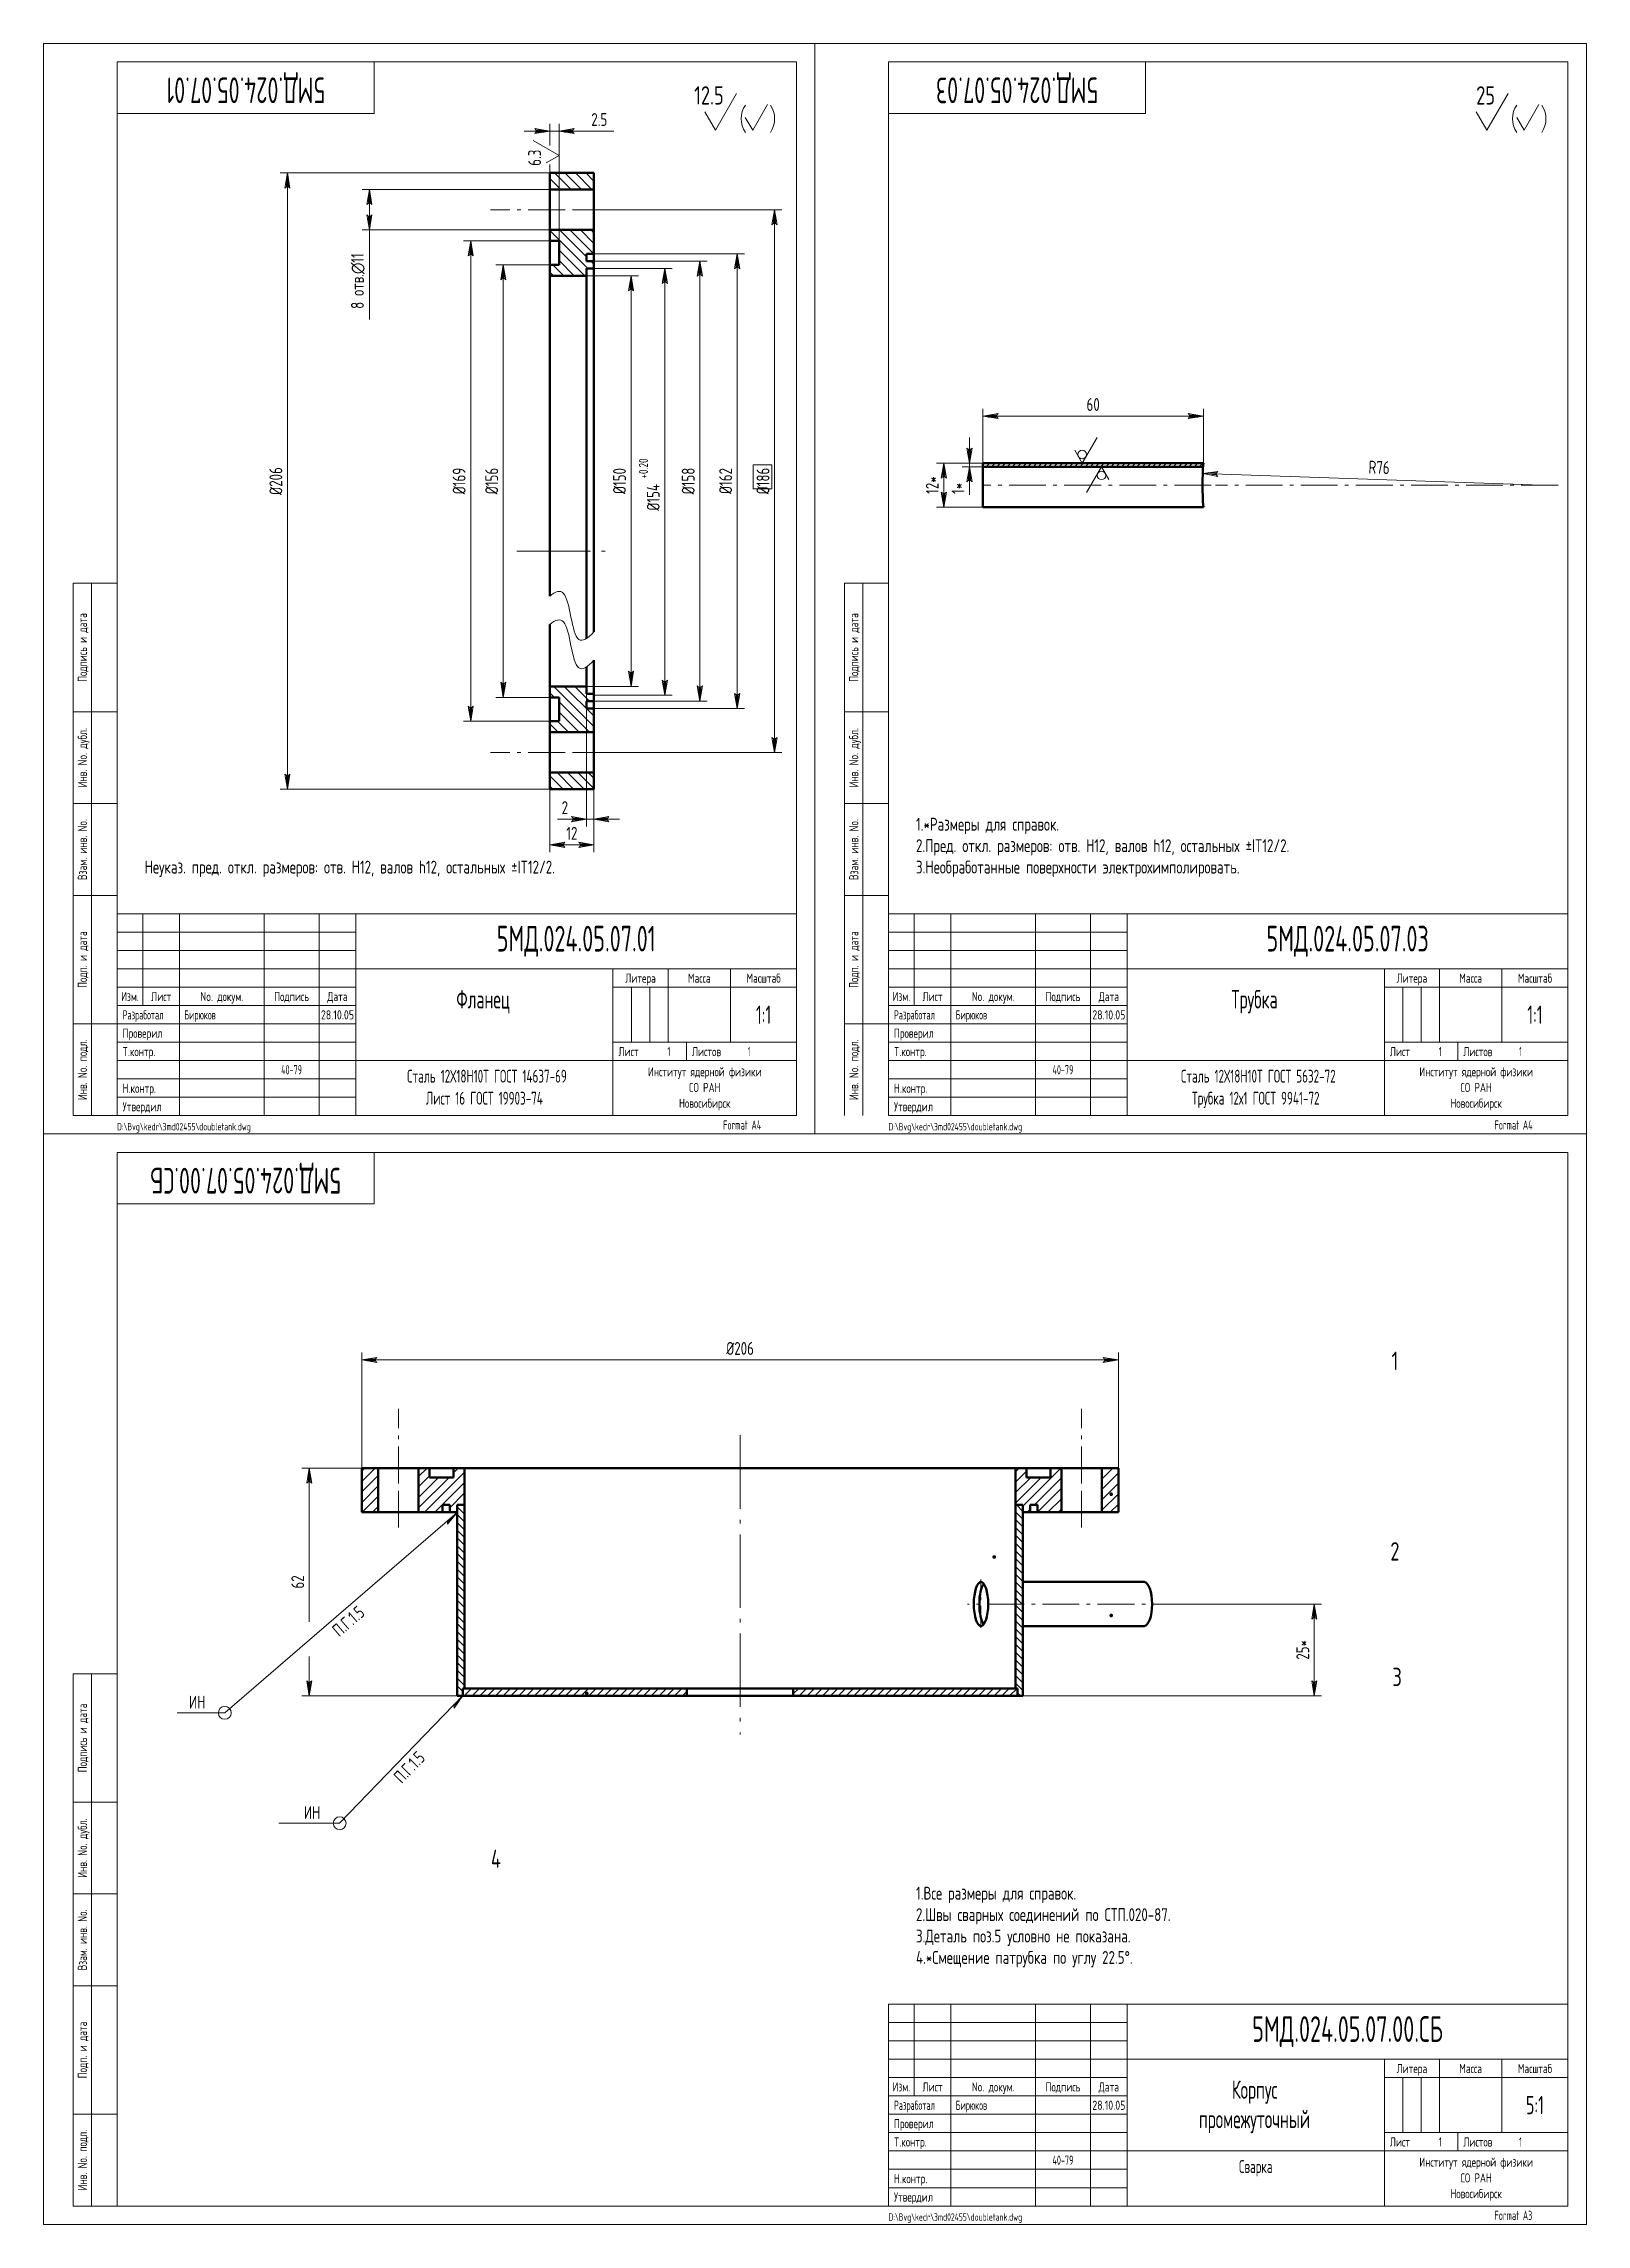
# Model space of a CAD drawing. Extents: x -414 to 4851, y -2165 to 1761.
# Drawn here: x 636 to 1056, y 1014 to 1608 of the extents above; entities that cross this region are included whole.
import ezdxf
from ezdxf.enums import TextEntityAlignment as Align

# ---------------------------------------------------------------- set-up
doc = ezdxf.new("R2010")
doc.units = 0
for name, pattern in [('S-P10', [15, 10, -2, 1, -2]), ('S-P20', [27, 20, -3, 1, -3]), ('S-P6', [9.8, 6, -1.5, 0.8, -1.5])]:
    doc.linetypes.add(name, pattern=pattern)
for name, color, linetype, lineweight in [('1', 9, 'CONTINUOUS', 20), ('2', 2, 'CONTINUOUS', 50), ('DIM', 4, 'CONTINUOUS', 20), ('HATCH', 5, 'CONTINUOUS', 20), ('TR', 3, 'CONTINUOUS', 20)]:
    doc.layers.add(name, color=color, linetype=linetype, lineweight=lineweight)
doc.styles.add('SIMPLEX', font='simplex.shx', dxfattribs={"width": 0.7})
pattern_1 = [(45, (-2508.848241775505, -306.4707964221643), (-1.414213562373095, 1.414213562373095), [])]
pattern_2 = [(135, (-2508.848241775505, -306.4707964221643), (-1.060660171779821, -1.060660171779821), [])]
pattern_3 = [(45, (-2508.848241775505, -306.4707964221643), (-1.060660171779821, 1.060660171779821), [])]
pattern_4 = [(135, (2299.857485042574, -1826.238137157079), (-1.414213562373095, -1.414213562373095), [])]
pattern_5 = [(135, (2299.857485042574, -1864.403480661502), (-1.414213562373095, -1.414213562373095), [])]

msp = doc.modelspace()

# ---------------------------------------------------------------- texts
at = {"layer": 'DIM', "style": 'SIMPLEX', "width": 0.7}
for s, p in [('12.5', (820.8161426465608, 1591.333691005588)), ('25', (1030.816142646561, 1591.333691005588))]:
    msp.add_text(s, height=5, dxfattribs=at).set_placement(p, align=Align.RIGHT)
msp.add_text('6.3', height=3.5, rotation=89.999999999999, dxfattribs=at).set_placement((771.077982640003, 1579.056172987595), align=Align.RIGHT)
msp.add_text('+0.20', height=2.4745, rotation=90, dxfattribs=at).set_placement((800.9343273801842, 1489.473030189609), align=Align.BOTTOM_LEFT)
for s, height, rotation, p in [('R76', 3.5, 358.0135409593432, (999.1910543747204, 1490.748623680457)), ('Подпись и дата', 2.5, 90, (647.4661426465609, 1443.433691005587)), ('Подпись и дата', 2.5, 90, (857.4661426465609, 1443.433691005587)), ('Инв. No. дубл.', 2.5, 90, (647.4661426465609, 1413.433691005587)), ('Инв. No. дубл.', 2.5, 90, (857.4661426465609, 1413.433691005587)), ('Взам. инв. No.', 2.5, 90, (647.4661426465609, 1388.433691005587)), ('Взам. инв. No.', 2.5, 90, (857.4661426465609, 1388.433691005587)), ('Подп. и дата', 2.5, 90, (647.4661426465609, 1358.433691005587)), ('Подп. и дата', 2.5, 90, (857.4661426465609, 1358.433691005587)), ('Инв. No. подл.', 2.5, 90, (647.4661426465609, 1328.433691005587)), ('Инв. No. подл.', 2.5, 90, (857.4661426465609, 1328.433691005587)), ('Подпись и дата', 2.5, 90, (647.4661426465609, 1146.433691005587)), ('Инв. No. дубл.', 2.5, 90, (647.4661426465609, 1116.433691005587)), ('Взам. инв. No.', 2.5, 90, (647.4661426465609, 1091.433691005587)), ('Подп. и дата', 2.5, 90, (647.4661426465609, 1061.433691005587)), ('Инв. No. подл.', 2.5, 90, (647.4661426465609, 1031.433691005587))]:
    msp.add_text(s, height=height, rotation=rotation, dxfattribs=at).set_placement(p, align=Align.CENTER)
for s, p in [('1', (1003.551830908933, 1246.648513460913)), ('2', (1003.551830908933, 1194.760797224383)), ('3', (1004.141894656614, 1160.562073380369)), ('4', (758.7966140561439, 1111.032893702857))]:
    msp.add_text(s, height=5, dxfattribs=at).set_placement(p, align=Align.CENTER)
at = {"layer": 'DIM', "char_height": 3.5, "attachment_point": 5, "style": 'SIMPLEX'}
for s, insert in [('\\A1;2.5', (786.9446493066698, 1587.260240499432)), ('\\A1;60', (921.3930146611406, 1509.632783770874)), ('\\A1;2', (777.5735217303582, 1399.83730499067)), ('\\A1;12', (779.4779826400031, 1392.83730499067)), ('\\A1;%%c206', (825.2556585094026, 1252.525943877624))]:
    msp.add_mtext(s, dxfattribs=dict(at, insert=insert))
at = {"layer": 'DIM', "char_height": 3.5, "attachment_point": 5, "rotation": 90, "style": 'SIMPLEX'}
for s, insert in [('\\A1;8 отв.∅11', (721.2079976022696, 1543.258752956739)), ('\\A1;%%c206', (698.8855911817409, 1488.783091375617)), ('\\A1;%%c169', (748.782736404788, 1488.783091375617)), ('\\A1;%%c156', (757.646048850127, 1488.783091375617)), ('\\A1;%%c150', (792.4427477793447, 1488.783091375617)), ('\\A1;%%c158', (811.1541824070932, 1488.783091375617)), ('\\A1;%%c162', (821.330571745003, 1488.783091375617)), ('\\A1;%%c186', (831.5069610829128, 1488.783091375617)), ('\\A1;%%c154', (801.634327380184, 1484.339696856276)), ('\\A1;12*', (877.5893505577519, 1487.669001561038)), ('\\A1;1*', (884.5893505577519, 1486.794384437368)), ('\\A1;62', (704.840574567661, 1188.908705980407)), ('\\A1;25*', (978.4525368586505, 1170.408705980407))]:
    msp.add_mtext(s, dxfattribs=dict(at, insert=insert))
at = {"layer": 'TR', "style": 'SIMPLEX', "width": 0.7}
for rotation, p in [(40.78764133505263, (719.7750500370835, 1176.903326430349)), (46.09241386045117, (736.4866232426939, 1137.245133972669))]:
    msp.add_text('П.Г.1.5', height=3.5, rotation=rotation, dxfattribs=at).set_placement(p, align=Align.CENTER)
for p in [(679.7280966787011, 1154.431244213639), (711.0014670351839, 1124.359955678663)]:
    msp.add_text('ИН', height=3.5, dxfattribs=at).set_placement(p, align=Align.RIGHT)
at = {"layer": 'TR', "char_height": 3.5, "width": 170, "attachment_point": 7, "style": 'SIMPLEX'}
for s, insert in [('\\fSimplex|b0|i0|c204|p2;1.*Размеры для справок.\\P2.Пред. откл. размеров: отв. H12, валов h12, остальных ±IT12/2.\\P3.Необработанные поверхности электрохимполировать.', (873.1661426465607, 1380.933691005587)), ('\\A1;Неуказ. пред. откл. размеров: отв. H12, валов h12, остальных ±IT12/2.', (663.1661426465607, 1380.933691005587)), ('\\fSimplex|b0|i0|c204|p2;1.Все размеры для справок.\\P2.Швы сварных соединений по СТП.020-87.\\P3.Деталь поз.5 условно не показана.\\P4.*Смещение патрубка по углу 22.5\\Fsimplex.shx;°.', (873.1661426465607, 1083.933691005587))]:
    msp.add_mtext(s, dxfattribs=dict(at, insert=insert))

# ---------------------------------------------------------------- blocks, each defined once
blk = doc.blocks.new('SHTAMP1')
at = {"layer": 'DIM', "color": 2}
for p, q in [((-185, 55), (0, 55)), ((-185, 55), (-185, 0)), ((-178, 55), (-178, 29.99999999999999)), ((-168, 55), (-168, 0)), ((-145, 55), (-145, 0)), ((-130, 55), (-130, 0)), ((-120, 55), (-120, 0)), ((-120, 40), (0, 40)), ((-49.99999999999997, 40), (-50, 0)), ((-34.99999999999997, 40), (-34.99999999999997, 20)), ((-17.99999999999997, 40), (-17.99999999999997, 20.00000000000001)), ((-185, 35), (-120, 35)), ((-185, 30), (-120, 30)), ((-49.99999999999997, 35), (0, 35)), ((-50, 20), (0, 20)), ((-29.99999999999994, 20.00000000000001), (-29.99999999999997, 15)), ((-120, 15), (0, 15))]:
    blk.add_line(p, q, dxfattribs=at)
at = {"layer": 'DIM'}
for p, q in [((-185, 50), (-120, 50)), ((-185, 45), (-120, 45)), ((-185, 40), (-120, 40)), ((-44.99999999999997, 35), (-44.99999999999997, 20)), ((-39.99999999999997, 35), (-39.99999999999997, 20)), ((-185, 25), (-120, 25)), ((-185, 20), (-120, 20)), ((-185, 15), (-120, 15)), ((-185, 10), (-120, 10)), ((-185, 5), (-120, 5))]:
    blk.add_line(p, q, dxfattribs=at)
at = {"layer": 'DIM', "style": 'SIMPLEX', "width": 0.6}
blk.add_text('1', height=2.5, dxfattribs=at).set_placement((-35.17607202795625, 16.2))
at = {"layer": 'DIM', "style": 'SIMPLEX', "width": 0.6, "flags": 8}
blk.add_attdef('ОБОЗНАЧЕНИЕ2', text='', height=7, dxfattribs=at).set_placement((-117, 60), align=Align.MIDDLE)
at = {"layer": 'DIM', "style": 'SIMPLEX', "width": 0.6}
for tag, height, p in [('ОБОЗНАЧЕНИЕ', 7, (-60, 47.5)), ('МАСШТАБ', 5, (-9, 27.5))]:
    blk.add_attdef(tag, text='', height=height, dxfattribs=at).set_placement(p, align=Align.MIDDLE)
at = {"layer": 'DIM', "style": 'SIMPLEX', "width": 0.9108433734939759}
blk.add_attdef('ДАТА', text='', height=2.5, dxfattribs=at).set_placement((-129.5, 26.2), (-120.5, 26.2), align=Align.FIT)
at = {"layer": 'DIM', "style": 'SIMPLEX', "width": 0.6}
for tag, p in [('ЛИСТОВ', (-13.325, 16.2)), ('FORMAT', (-20, -3.8))]:
    blk.add_attdef(tag, p, '', height=2.5, dxfattribs=at)
blk.add_attdef('ТЕЛЕФОН', text='', height=2.5, dxfattribs=at).set_placement((-137.5, 12.5), align=Align.MIDDLE_CENTER)
at = {"layer": 'TR', "style": 'SIMPLEX', "width": 0.7}
for s, p in [('Литера', (-42.49999999999997, 36.2)), ('Масса', (-26.49999999999997, 36.2)), ('Масштаб', (-9, 36.2)), ('Изм.', (-181.5, 31.2)), ('Лист', (-173, 31.2)), ('No. докум.', (-156.5, 31.2)), ('Подпись', (-137.5, 31.2)), ('Дата', (-125, 31.2)), ('Институт ядерной физики', (-25, 10.70243239950646)), ('СО РАН', (-25, 6.416718113792172)), ('Новосибирск', (-25, 2.131003828077887))]:
    blk.add_text(s, height=2.5, dxfattribs=at).set_placement(p, align=Align.CENTER)
at = {"layer": 'TR', "style": 'SIMPLEX'}
for s, width, p in [('Разработал', 0.6, (-183.5, 26.2)), ('T.контр.', 0.7, (-183.5, 16.2)), ('Проверил', 0.7, (-183.5, 21.2)), ('Лист', 0.7, (-48.5, 16.2)), ('Листов', 0.7, (-28.49999999999997, 16.2)), ('Н.контр.', 0.7, (-183.5, 6.200000000000001)), ('Утвердил', 0.7, (-183.5, 1.200000000000001))]:
    blk.add_text(s, height=2.5, dxfattribs=dict(at, width=width)).set_placement(p)
at = {"layer": 'TR', "style": 'SIMPLEX', "width": 0.6}
for tag, height, p in [('НАИМЕНОВАНИЕ', 5, (-85.34568711718521, 29.20002082529924)), ('НАИМЕНОВАНИЕ2', 5, (-85.34568711718521, 21.20002082529924)), ('МАТЕРИАЛ', 3.5, (-85, 9)), ('СОРТАМЕНТ', 3.5, (-85, 3))]:
    blk.add_attdef(tag, text='', height=height, dxfattribs=at).set_placement(p, align=Align.CENTER)
for tag, p, height in [('РАЗРАБОТАЛ', (-166.7, 26.2), 2.5), ('ПРОВЕРИЛ', (-166.7, 21.2), 2.5), ('НОРМОКОНТРОЛЬ', (-166.7, 6.199999999999998), 2.5), ('УТВЕРДИЛ', (-166.7, 1.199999999999999), 2.5), ('ФАЙЛ', (-185, -4), 2)]:
    blk.add_attdef(tag, p, '', height=height, dxfattribs=at)
blk = doc.blocks.new('LEADR')
at = {"layer": 'DIM'}
for p, q in [((-1.170416226631389, 0.2000000000000028), (0, 0)), ((-0.9997944300187243, -0.0002412563466975826), (-1.170416226631389, 0.2000000000000028)), ((0, 0), (-1.170416226631389, -0.1999999999999886)), ((-0.4381870021173455, 0.07487712356459042), (-1.063684681848329, 0.07474016190496968)), ((0, 0), (-1, 0)), ((-1.170416226631389, -0.1999999999999886), (-0.9997944300187243, -0.0002412563466975826)), ((-0.4396274744967172, -0.07512327059271229), (-1.063870801763059, -0.07525989858129378))]:
    blk.add_line(p, q, dxfattribs=at)
blk = doc.blocks.new('SVLEADR')
at = {"layer": 'DIM'}
for p, q in [((-1.170621796612664, -0.199758743653291), (-1, 0)), ((0, 0), (-1.170621796612664, -0.199758743653291)), ((-0.3755462257252447, -0.07510924514504325), (-1.064076371744335, -0.0750186422345962))]:
    blk.add_line(p, q, dxfattribs=at)

# ---------------------------------------------------------------- hatches: boundary and pattern name
at = {"layer": 'HATCH'}
h = msp.add_hatch(dxfattribs=at)
h.set_pattern_fill('U', color=256, scale=2, angle=135, style=0, pattern_type=0)
h.set_pattern_definition(pattern_5)
h.paths.add_polyline_path([(773.477982640004, 1572.700419623406), (773.477982640004, 1568.200419623406), (785.477982640004, 1568.200419623406), (785.477982640004, 1572.700419623406)])
h = msp.add_hatch(dxfattribs=at)
h.set_pattern_fill('U', color=256, scale=2, angle=135, style=0, pattern_type=0)
h.set_pattern_definition(pattern_5)
h.paths.add_polyline_path([(775.9779826400031, 1547.700419623406), (773.4779826400036, 1547.700419623406), (773.4779826400036, 1544.700419623406), (783.4779826400031, 1544.700419623406), (783.4779826400031, 1546.700419623406), (785.4779826400031, 1546.700419623406), (785.4779826400031, 1548.700419623406), (783.4779826400031, 1548.700419623406), (783.4779826400031, 1550.700419623406), (785.4779826400031, 1550.700419623406), (785.4779826400036, 1557.200419623406), (773.4779826400036, 1557.200419623406), (773.4779826400036, 1554.200419623406), (775.9779826400031, 1554.200419623406)])
h = msp.add_hatch(dxfattribs=at)
h.set_pattern_fill('U', color=256, angle=45, style=0, pattern_type=0)
h.set_pattern_definition([(45, (-1573.865780161137, -28.8072000388579), (-0.7071067811865475, 0.7071067811865476), [])])
h.paths.add_polyline_path([(951.3930146611406, 1493.669001561038), (891.3930146611406, 1493.669001561038), (891.3930146611406, 1492.669001561038), (951.3204544020568, 1492.669001561038, -0.003298157717489991)])
h = msp.add_hatch(dxfattribs=at)
h.set_pattern_fill('U', color=256, scale=2, angle=135, style=0, pattern_type=0)
h.set_pattern_definition(pattern_4)
h.paths.add_polyline_path([(785.4779826400031, 1420.365763127829), (785.4779826400031, 1426.865763127829), (783.4779826400031, 1426.865763127829), (783.4779826400031, 1428.865763127829), (785.4779826400031, 1428.865763127829), (785.4779826400031, 1430.865763127829), (783.4779826400031, 1430.865763127829), (783.4779826400031, 1432.865763127829), (773.4779826400031, 1432.865763127829), (773.4779826400036, 1429.865763127829), (775.9779826400031, 1429.865763127829), (775.9779826400031, 1423.365763127829), (773.4779826400031, 1423.365763127829), (773.4779826400031, 1420.365763127829)])
h = msp.add_hatch(dxfattribs=at)
h.set_pattern_fill('U', color=256, scale=2, angle=135, style=0, pattern_type=0)
h.set_pattern_definition(pattern_4)
h.paths.add_polyline_path([(785.4779826400031, 1404.865763127829), (785.4779826400031, 1409.365763127829), (773.4779826400031, 1409.365763127829), (773.4779826400031, 1404.865763127829)])
h = msp.add_hatch(dxfattribs=at)
h.set_pattern_fill('U', color=256, scale=2, angle=45, style=0, pattern_type=0)
h.set_pattern_definition(pattern_1)
h.paths.add_polyline_path([(722.2556585094026, 1207.908705980407), (726.7556585094026, 1207.908705980407), (726.7556585094026, 1219.908705980407), (722.2556585094026, 1219.908705980407)])
h = msp.add_hatch(dxfattribs=at)
h.set_pattern_fill('U', color=256, scale=2, angle=45, style=0, pattern_type=0)
h.set_pattern_definition(pattern_1)
h.paths.add_polyline_path([(737.7556585094026, 1207.908705980407), (744.2556585094026, 1207.908705980407), (744.2556585094026, 1209.908705980407), (746.2556585094026, 1209.908705980407), (746.2556585094026, 1207.908705980407), (748.2556585094026, 1207.908705980407), (748.2556585094026, 1209.908705980407), (750.2556585094026, 1209.908705980407), (750.2556585094026, 1219.908705980407), (747.2556585094026, 1219.908705980407), (747.2556585094026, 1217.408705980407), (740.7556585094026, 1217.408705980407), (740.7556585094026, 1219.908705980407), (737.7556585094026, 1219.908705980407)])
h = msp.add_hatch(dxfattribs=at)
h.set_pattern_fill('U', color=256, scale=2, angle=45, style=0, pattern_type=0)
h.set_pattern_definition(pattern_1)
h.paths.add_polyline_path([(903.2556585094026, 1217.408705980407), (903.2556585094026, 1219.908705980407), (900.2556585094026, 1219.908705980407), (900.2556585094026, 1209.908705980407), (902.2556585094026, 1209.908705980407), (902.2556585094026, 1207.908705980407), (904.2556585094026, 1207.908705980407), (904.2556585094026, 1209.908705980407), (906.2556585094026, 1209.908705980407), (906.2556585094026, 1207.908705980407), (912.7556585094026, 1207.908705980407), (912.7556585094026, 1219.908705980407), (909.7556585094026, 1219.908705980407), (909.7556585094026, 1217.408705980407)])
h = msp.add_hatch(dxfattribs=at)
h.set_pattern_fill('U', color=256, scale=2, angle=45, style=0, pattern_type=0)
h.set_pattern_definition(pattern_1)
h.paths.add_polyline_path([(928.2556585094026, 1219.908705980407), (923.7556585094026, 1219.908705980407), (923.7556585094026, 1207.908705980407), (928.2556585094026, 1207.908705980407)])
h = msp.add_hatch(dxfattribs=at)
h.set_pattern_fill('U', color=256, scale=1.5, angle=135, style=0, pattern_type=0)
h.set_pattern_definition(pattern_2)
h.paths.add_polyline_path([(748.2556585094026, 1157.908705980407), (749.7556585094026, 1157.908705980407), (749.7556585094026, 1159.908705980407), (750.2556585094026, 1159.908705980407), (750.2556585094026, 1209.908705980407), (748.2556585094026, 1209.908705980407)])
h = msp.add_hatch(dxfattribs=at)
h.set_pattern_fill('U', color=256, scale=1.5, angle=135, style=0, pattern_type=0)
h.set_pattern_definition(pattern_2)
h.paths.add_polyline_path([(902.2556585094026, 1209.908705980407), (900.2556585094026, 1209.908705980407), (900.2556585094026, 1182.908705980407), (902.2556585094026, 1182.908705980407)])
h = msp.add_hatch(dxfattribs=at)
h.set_pattern_fill('U', color=256, scale=1.5, angle=135, style=0, pattern_type=0)
h.set_pattern_definition(pattern_2)
h.paths.add_polyline_path([(902.2556585094026, 1182.908705980407), (900.2556585094026, 1182.908705980407), (900.2556585094026, 1159.908705980407), (900.7556585094026, 1159.908705980407), (900.7556585094026, 1157.908705980407), (902.2556585094021, 1157.908705980407)])
h = msp.add_hatch(dxfattribs=at)
h.set_pattern_fill('U', color=256, scale=1.5, angle=45, style=0, pattern_type=0)
h.set_pattern_definition(pattern_3)
h.paths.add_polyline_path([(810.7556585094026, 1157.908705980407), (810.7556585094026, 1159.908705980407), (749.7556585094026, 1159.908705980407), (749.7556585094026, 1157.908705980407)])
h = msp.add_hatch(dxfattribs=at)
h.set_pattern_fill('U', color=256, scale=1.5, angle=45, style=0, pattern_type=0)
h.set_pattern_definition(pattern_3)
h.paths.add_polyline_path([(839.7556585094026, 1159.908705980407), (839.7556585094021, 1157.908705980408), (841.7556585094021, 1157.908705980408), (900.7556585094026, 1157.908705980407), (900.7556585094026, 1159.908705980407)])

# ---------------------------------------------------------------- linework, layer by layer
at = {"layer": '1', "linetype": 'S-P10'}
for p, q in [((777.6173929380534, 1562.700419623406), (757.3385723419537, 1562.700419623406)), ((789.6173929380534, 1562.700419623406), (769.3385723419537, 1562.700419623406)), ((953.5306768553232, 1487.669001561038), (891.3930146611406, 1487.669001561038)), ((1047.94762526849, 1487.669001561038), (954.66420796475, 1487.669001561038)), ((777.6173929380534, 1414.865763127829), (757.3385723419537, 1414.865763127829)), ((789.6173929380534, 1414.865763127829), (769.3385723419537, 1414.865763127829)), ((789.6173929380534, 1414.865763127829), (769.3385723419537, 1414.865763127829)), ((732.2556585094026, 1215.769295682357), (732.2556585094026, 1236.048116278457)), ((918.2556585094026, 1215.769295682357), (918.2556585094026, 1236.048116278457)), ((732.2556585094026, 1203.769295682358), (732.2556585094026, 1224.048116278457)), ((732.2556585094026, 1203.769295682357), (732.2556585094026, 1224.048116278457)), ((918.2556585094026, 1203.769295682357), (918.2556585094026, 1224.048116278457)), ((947.6133918400524, 1182.908705980407), (887.1817951501571, 1182.908705980407))]:
    msp.add_line(p, q, dxfattribs=at)
at = {"layer": '1'}
for p, q in [((833.9476688120485, 1493.182237172927), (828.7891246828963, 1493.182237172927)), ((828.7891246828963, 1493.182237172927), (828.7891246828963, 1486.563032590349)), ((833.9476688120485, 1486.621613302121), (833.9476688120485, 1493.182237172927)), ((828.7305028895885, 1486.621613302121), (833.9476688120485, 1486.621613302121))]:
    msp.add_line(p, q, dxfattribs=at)
at = {"layer": '1', "linetype": 'S-P20'}
for p, q in [((764.5138960166341, 1469.700419623406), (790.4343052162817, 1469.700419623406)), ((825.2556585094026, 1228.872792603777), (825.2556585094026, 1147.39621520885))]:
    msp.add_line(p, q, dxfattribs=at)
at = {"layer": '1', "linetype": 'S-P6'}
msp.add_line((890.855658509402, 1176.442866454401), (890.855658509402, 1189.58172572874), dxfattribs=at)
at = {"layer": '1'}
for points, knots in [([(773.4779826400036, 1457.44478263469), (774.9975277395215, 1458.752157651899), (779.0447474275506, 1460.133610604576), (779.4034816881499, 1442.871534370826), (783.8209422337231, 1445.904133277521), (785.4779826400008, 1447.719487994118)], [9.02373678789677, 9.02373678789677, 9.02373678789677, 9.02373678789677, 15.20974087859641, 28.41110569140701, 34.83537200857475, 34.83537200857475, 34.83537200857475, 34.83537200857475]), ([(773.4779826400036, 1449.692446853141), (774.9975277395215, 1450.99982187035), (779.0447474275506, 1452.381274823027), (779.4034816881499, 1435.119198589278), (783.8209422337227, 1438.151797495972), (785.4779826400004, 1439.967152212567)], [9.023736787896604, 9.023736787896604, 9.023736787896604, 9.023736787896604, 15.20974087859641, 28.41110569140701, 34.83537200857366, 34.83537200857366, 34.83537200857366, 34.83537200857366])]:
    msp.add_open_spline(points, degree=3, knots=knots, dxfattribs=at)
at = {"layer": '2'}
for p, q in [((773.477982640004, 1572.700419623406), (785.477982640004, 1572.700419623406)), ((773.4779826400031, 1457.444782634689), (773.4779826400036, 1572.700419623407)), ((773.477982640004, 1568.200419623406), (785.477982640004, 1568.200419623406)), ((785.477982640004, 1572.700419623407), (785.4779826400013, 1447.719487994118)), ((773.4779826400031, 1557.200419623406), (785.4779826400031, 1557.200419623406)), ((773.4779826400031, 1554.200419623406), (775.9779826400031, 1554.200419623406)), ((775.9779826400031, 1554.200419623406), (775.9779826400031, 1547.700419623406)), ((783.4779826400031, 1550.700419623406), (785.4779826400031, 1550.700419623406)), ((783.4779826400031, 1548.700419623406), (783.4779826400031, 1550.700419623406)), ((773.4779826400031, 1547.700419623406), (775.9779826400031, 1547.700419623406)), ((773.4779826400036, 1544.700419623406), (783.4779826400031, 1544.700419623406)), ((783.4779826400031, 1548.700419623406), (785.4779826400031, 1548.700419623406)), ((783.4779826400031, 1546.700419623406), (785.4779826400031, 1546.700419623406)), ((783.4779826400031, 1445.907564790499), (783.4779826400031, 1546.700419623406)), ((951.3930146611406, 1493.669001561038), (891.3930146611406, 1493.669001561038)), ((891.3930146611406, 1493.669001561038), (891.3930146611406, 1481.669001561038)), ((951.3930146611406, 1492.669001561038), (891.3930146611406, 1492.669001561038)), ((951.3930146611406, 1481.669001561038), (891.3930146611406, 1481.669001561038)), ((773.4779826400031, 1404.865763127829), (773.4779826400031, 1449.692446853141)), ((783.4779826400031, 1432.865763127829), (783.4779826400031, 1438.15522900895)), ((785.4779826400004, 1439.967152212568), (785.4779826400004, 1430.865763127829)), ((773.4779826400031, 1432.865763127829), (783.4779826400031, 1432.865763127829)), ((783.4779826400031, 1432.865763127829), (783.4779826400031, 1430.865763127829)), ((773.4779826400031, 1429.865763127829), (775.9779826400031, 1429.865763127829)), ((775.9779826400031, 1423.365763127829), (775.9779826400031, 1429.865763127829)), ((783.4779826400031, 1430.865763127829), (785.4779826400031, 1430.865763127829)), ((783.4779826400031, 1428.865763127829), (785.4779826400031, 1428.865763127829)), ((783.4779826400031, 1428.865763127829), (783.4779826400031, 1426.865763127829)), ((783.4779826400031, 1426.865763127829), (785.4779826400031, 1426.865763127829)), ((785.4779826400031, 1430.865763127829), (785.4779826400031, 1404.865763127829)), ((773.4779826400031, 1423.365763127829), (775.9779826400031, 1423.365763127829)), ((785.4779826400031, 1420.365763127829), (773.4779826400031, 1420.365763127829)), ((785.4779826400031, 1409.365763127829), (773.4779826400031, 1409.365763127829)), ((785.4779826400031, 1404.865763127829), (773.4779826400031, 1404.865763127829)), ((722.255658509403, 1219.908705980407), (928.255658509403, 1219.908705980407)), ((722.2556585094026, 1207.908705980407), (722.2556585094026, 1219.908705980407)), ((726.7556585094026, 1207.908705980407), (726.7556585094026, 1219.908705980407)), ((737.7556585094026, 1207.908705980407), (737.7556585094026, 1219.908705980407)), ((740.7556585094026, 1219.908705980407), (740.7556585094026, 1217.408705980407)), ((747.2556585094026, 1219.908705980407), (747.2556585094026, 1217.408705980407)), ((750.2556585094026, 1219.908705980407), (750.2556585094026, 1159.908705980407)), ((900.2556585094026, 1159.908705980407), (900.2556585094026, 1219.908705980407)), ((903.2556585094026, 1219.908705980407), (903.2556585094026, 1217.408705980407)), ((909.7556585094026, 1219.908705980407), (909.7556585094026, 1217.408705980407)), ((912.7556585094026, 1219.908705980407), (912.7556585094026, 1207.908705980407)), ((923.7556585094026, 1219.908705980407), (923.7556585094026, 1207.908705980407)), ((928.2556585094026, 1219.908705980407), (928.2556585094026, 1207.908705980407)), ((740.7556585094026, 1217.408705980407), (747.2556585094026, 1217.408705980407)), ((909.7556585094026, 1217.408705980407), (903.2556585094026, 1217.408705980407)), ((748.2556585094026, 1207.908705980407), (722.255658509403, 1207.908705980407)), ((744.2556585094026, 1209.908705980407), (744.2556585094026, 1207.908705980407)), ((746.2556585094026, 1209.908705980407), (744.2556585094026, 1209.908705980407)), ((746.2556585094026, 1209.908705980407), (746.2556585094026, 1207.908705980407)), ((748.2556585094026, 1209.908705980407), (748.2556585094026, 1157.908705980407)), ((750.2556585094026, 1209.908705980407), (748.2556585094026, 1209.908705980407)), ((900.2556585094026, 1209.908705980407), (902.2556585094026, 1209.908705980407)), ((902.2556585094021, 1157.908705980407), (902.2556585094026, 1209.908705980407)), ((928.255658509403, 1207.908705980407), (902.2556585094021, 1207.908705980407)), ((904.2556585094026, 1209.908705980407), (904.2556585094026, 1207.908705980407)), ((904.2556585094026, 1209.908705980407), (906.2556585094026, 1209.908705980407)), ((906.2556585094026, 1209.908705980407), (906.2556585094026, 1207.908705980407)), ((935.2556585094026, 1188.908705980407), (902.2556585094026, 1188.908705980407)), ((935.2556585094021, 1176.908705980407), (902.2556585094026, 1176.908705980407)), ((749.7556585094026, 1159.908705980407), (900.7556585094026, 1159.908705980407)), ((749.7556585094026, 1157.908705980407), (749.7556585094026, 1159.908705980407)), ((825.2556585094026, 1159.908705980407), (810.7556585094026, 1159.908705980407)), ((810.7556585094026, 1157.908705980407), (810.7556585094026, 1159.908705980407)), ((839.7556585094021, 1157.908705980408), (839.7556585094021, 1159.908705980407)), ((900.7556585094026, 1157.908705980407), (900.7556585094026, 1159.908705980407)), ((748.2556585094026, 1157.908705980407), (841.7556585094021, 1157.908705980408)), ((841.7556585094021, 1157.908705980407), (902.2556585094026, 1157.908705980407))]:
    msp.add_line(p, q, dxfattribs=at)
msp.add_arc((1027.155802360644, 1487.669001561038), 76, 175.4719369861915, 184.5280630138085, dxfattribs=at)
msp.add_ellipse((890.8556585094025, 1182.908705980407), major_axis=(0, 6), ratio=0.3250790356794369, dxfattribs=at)
for centre, major_axis, ratio, start_param, end_param in [((892.3591735245341, 1182.908705980407), (0, 6), 0.3250790356794369, 0.3956661318665353, 2.745926521723258), ((935.2556585094026, 1182.908705980407), (1.469527624586853e-15, 6), 0.3657273657154292, 3.141592653589793, 6.283185307179586)]:
    msp.add_ellipse(centre, major_axis=major_axis, ratio=ratio, start_param=start_param, end_param=end_param, dxfattribs=at)
at = {"layer": 'DIM'}
for p, q in [((773.4779826400036, 1580.156057131767), (773.4779826400036, 1586.110240499431)), ((775.9779826400031, 1554.200419623406), (775.9779826400031, 1586.110240499431)), ((769.9779826400036, 1584.110240499431), (766.4779826400036, 1584.110240499431)), ((773.4779826400036, 1584.110240499431), (775.9779826400031, 1584.110240499431)), ((779.4779826400031, 1584.110240499431), (790.9113159733365, 1584.110240499431)), ((773.4779826400036, 1572.700419623406), (773.4779826400036, 1575.038884699428)), ((773.4779826400036, 1572.700419623406), (700.035591181741, 1572.700419623406)), ((702.035591181741, 1408.365763127829), (702.035591181741, 1569.200419623406)), ((773.6134668365994, 1568.200419623406), (722.3579976022697, 1568.200419623406)), ((724.3579976022697, 1564.700419623406), (724.3579976022697, 1560.700419623406)), ((789.6173929380534, 1562.700419623406), (836.6569610829129, 1562.700419623406)), ((773.4779826400036, 1557.200419623406), (722.3579976022697, 1557.200419623406)), ((724.3579976022697, 1557.200419623406), (724.3579976022697, 1532.817086290073)), ((834.6569610829129, 1559.200419623406), (834.6569610829129, 1418.365763127829)), ((773.4779826400036, 1554.200419623406), (749.9327364047881, 1554.200419623406)), ((751.9327364047881, 1426.865763127829), (751.9327364047881, 1550.700419623406)), ((785.4779826400036, 1550.700419623406), (826.4805717450031, 1550.700419623406)), ((773.4779826400036, 1547.700419623406), (758.7960488501271, 1547.700419623406)), ((783.4779826400031, 1544.700419623406), (797.5927477793448, 1544.700419623406)), ((785.4779826400036, 1548.700419623406), (816.3041824070933, 1548.700419623406)), ((785.4779826400036, 1546.700419623406), (806.7843273801841, 1546.700419623406)), ((814.3041824070933, 1545.200419623406), (814.3041824070933, 1432.365763127829)), ((824.4805717450031, 1430.365763127829), (824.4805717450031, 1547.200419623406)), ((760.7960488501271, 1544.200419623406), (760.7960488501271, 1433.365763127829)), ((795.5927477793448, 1541.200419623406), (795.5927477793448, 1436.365763127829)), ((804.7843273801841, 1433.952474089146), (804.7843273801841, 1543.200419623406)), ((891.3930146611406, 1493.669001561038), (891.3930146611406, 1508.482783770874)), ((947.8930146611406, 1506.482783770874), (894.8930146611406, 1506.482783770874)), ((951.3930146611406, 1493.669001561038), (951.3930146611406, 1508.482783770874)), ((887.739350557752, 1497.169001561038), (887.739350557752, 1500.669001561038)), ((891.3930146611406, 1493.669001561038), (878.739350557752, 1493.669001561038)), ((891.3930146611406, 1493.669001561038), (885.739350557752, 1493.669001561038)), ((891.3930146611406, 1492.669001561038), (885.739350557752, 1492.669001561038)), ((887.739350557752, 1493.669001561038), (887.739350557752, 1492.669001561038)), ((880.739350557752, 1490.169001561038), (880.739350557752, 1485.169001561038)), ((887.739350557752, 1489.169001561038), (887.739350557752, 1485.020036757939)), ((1043.554146550976, 1487.669001561038), (951.2233025532096, 1490.871418303747)), ((891.3930146611406, 1481.669001561038), (878.739350557752, 1481.669001561038)), ((783.06469360132, 1432.865763127829), (797.5927477793448, 1432.865763127829)), ((773.4779826400031, 1429.865763127829), (758.7960488501271, 1429.865763127829)), ((783.4779826400031, 1430.865763127829), (783.4779826400031, 1394.68730499067)), ((785.4779826400031, 1430.452474089146), (806.7843273801841, 1430.452474089146)), ((785.4779826400031, 1428.865763127829), (816.3041824070933, 1428.865763127829)), ((785.4779826400031, 1426.865763127829), (826.4805717450031, 1426.865763127829)), ((773.4779826400031, 1423.365763127829), (749.9327364047881, 1423.365763127829)), ((789.6173929380534, 1414.865763127829), (836.6569610829129, 1414.865763127829)), ((773.4779826400031, 1404.865763127829), (700.035591181741, 1404.865763127829)), ((773.4779826400031, 1404.865763127829), (773.4779826400031, 1387.68730499067)), ((785.4779826400031, 1404.865763127829), (785.4779826400031, 1394.68730499067)), ((785.4779826400031, 1404.865763127829), (785.4779826400031, 1387.68730499067)), ((779.9779826400031, 1396.68730499067), (775.5517013995468, 1396.68730499067)), ((785.4779826400031, 1396.68730499067), (783.4779826400031, 1396.68730499067)), ((788.9779826400031, 1396.68730499067), (792.4779826400031, 1396.68730499067)), ((781.9779826400031, 1389.68730499067), (776.9779826400031, 1389.68730499067)), ((722.2556585094026, 1219.908705980407), (722.2556585094026, 1251.375943877624)), ((725.7556585094026, 1249.375943877624), (924.7556585094026, 1249.375943877624)), ((928.2556585094026, 1219.908705980407), (928.2556585094026, 1251.375943877624)), ((722.2556585094026, 1219.908705980407), (705.990574567661, 1219.908705980407)), ((707.990574567661, 1178.030336498558), (707.990574567661, 1216.408705980407)), ((748.2556585094026, 1207.861656442216), (684.9780966787011, 1153.265744213639)), ((947.6133918400524, 1182.908705980407), (983.6025368586506, 1182.908705980407)), ((981.6025368586506, 1179.408705980407), (981.6025368586506, 1161.408705980407)), ((707.990574567661, 1161.408705980407), (707.990574567661, 1168.596204939463)), ((684.9780966787011, 1153.265744213639), (671.9967025003052, 1153.265744213639)), ((748.2556585094026, 1157.908705980407), (705.990574567661, 1157.908705980407)), ((749.7556585094026, 1158.001236939143), (716.2514670351839, 1123.194455678663)), ((902.2556585094021, 1157.908705980407), (983.6025368586506, 1157.908705980407)), ((716.2514670351839, 1123.194455678663), (699.7296903707065, 1123.194455678663))]:
    msp.add_line(p, q, dxfattribs=at)
at = {"layer": 'DIM', "color": 2}
for p, q in [((643.6661426465607, 1315.933691005587), (643.6661426465607, 1460.933691005587)), ((655.6661426465607, 1460.933691005587), (643.6661426465607, 1460.933691005587)), ((648.6661426465607, 1315.933691005587), (648.6661426465607, 1460.933691005587)), ((853.6661426465607, 1315.933691005587), (853.6661426465607, 1460.933691005587)), ((865.6661426465607, 1460.933691005587), (853.6661426465607, 1460.933691005587)), ((858.6661426465607, 1315.933691005587), (858.6661426465607, 1460.933691005587)), ((655.6661426465607, 1425.933691005587), (643.6661426465607, 1425.933691005587)), ((865.6661426465607, 1425.933691005587), (853.6661426465607, 1425.933691005587)), ((655.6661426465607, 1400.933691005587), (643.6661426465607, 1400.933691005587)), ((865.6661426465607, 1400.933691005587), (853.6661426465607, 1400.933691005587)), ((655.6661426465607, 1375.933691005587), (643.6661426465607, 1375.933691005587)), ((865.6661426465607, 1375.933691005587), (853.6661426465607, 1375.933691005587)), ((655.6661426465607, 1340.933691005587), (643.6661426465607, 1340.933691005587)), ((865.6661426465607, 1340.933691005587), (853.6661426465607, 1340.933691005587)), ((655.6661426465607, 1315.933691005587), (643.6661426465607, 1315.933691005587)), ((655.6661426465607, 1315.933691005587), (643.6661426465607, 1315.933691005587)), ((643.6661426465607, 1018.933691005587), (643.6661426465607, 1163.933691005587)), ((655.6661426465607, 1163.933691005587), (643.6661426465607, 1163.933691005587)), ((648.6661426465607, 1018.933691005587), (648.6661426465607, 1163.933691005587)), ((655.6661426465607, 1128.933691005587), (643.6661426465607, 1128.933691005587)), ((655.6661426465607, 1103.933691005587), (643.6661426465607, 1103.933691005587)), ((655.6661426465607, 1078.933691005587), (643.6661426465607, 1078.933691005587)), ((655.6661426465607, 1043.933691005587), (643.6661426465607, 1043.933691005587)), ((655.6661426465607, 1018.933691005587), (643.6661426465607, 1018.933691005587))]:
    msp.add_line(p, q, dxfattribs=at)
at = {"layer": 'DIM'}
for points in [[(635.6661426465607, 1310.933691005587), (635.6661426465607, 1607.933691005587), (845.6661426465607, 1607.933691005587), (845.6661426465607, 1310.933691005587)], [(845.6661426465607, 1310.933691005587), (845.6661426465607, 1607.933691005587), (1055.666142646561, 1607.933691005587), (1055.666142646561, 1310.933691005587)], [(635.6661426465607, 1013.933691005587), (635.6661426465607, 1310.933691005587), (1055.666142646561, 1310.933691005587), (1055.666142646561, 1013.933691005587)]]:
    msp.add_lwpolyline(points, close=True, dxfattribs=at)
at = {"layer": 'DIM', "color": 2}
for points in [[(655.6661426465607, 1315.933691005587), (655.6661426465607, 1602.933691005587), (840.6661426465607, 1602.933691005587), (840.6661426465607, 1315.933691005587)], [(865.6661426465607, 1315.933691005587), (865.6661426465607, 1602.933691005587), (1050.666142646561, 1602.933691005587), (1050.666142646561, 1315.933691005587)], [(655.6661426465607, 1018.933691005587), (655.6661426465607, 1305.933691005587), (1050.666142646561, 1305.933691005587), (1050.666142646561, 1018.933691005587)]]:
    msp.add_lwpolyline(points, close=True, dxfattribs=at)
for points in [[(655.6661426465607, 1588.933691005587), (725.6661426465607, 1588.933691005587), (725.6661426465607, 1602.933691005587)], [(865.6661426465607, 1588.933691005587), (935.6661426465607, 1588.933691005587), (935.6661426465607, 1602.933691005587)], [(655.6661426465607, 1291.933691005587), (725.6661426465607, 1291.933691005587), (725.6661426465607, 1305.933691005587)]]:
    msp.add_lwpolyline(points, dxfattribs=at)
at = {"layer": 'DIM', "flags": 128}
for points in [[(815.6793913006127, 1589.333691005588), (818.5661426465608, 1584.333691005588), (824.3396453384571, 1594.333691005588)], [(1025.679391300613, 1589.333691005588), (1028.566142646561, 1584.333691005588), (1034.339645338457, 1594.333691005588)], [(826.6954167043968, 1587.833691005588), (828.7161426465609, 1584.333691005588), (832.7575945308881, 1591.333691005588)], [(1036.695416704397, 1587.833691005588), (1038.716142646561, 1584.333691005588), (1042.757594530888, 1591.333691005588)], [(772.4779826400031, 1575.460447045431), (775.9779826400031, 1577.481172987595), (768.9779826400031, 1581.522624871922)], [(916.394570417951, 1497.169001561038), (918.4152963601146, 1493.669001561038), (922.4567482444418, 1500.669001561038)], [(925.6877426621595, 1489.169001561038), (923.6670167199959, 1492.669001561038), (919.6255648356687, 1485.669001561038)]]:
    msp.add_lwpolyline(points, dxfattribs=at)
for points in [[(926.5420169902668, 1212.921372573691, 0.5, 0.5, 458.3655088839218), (926.5429043884433, 1212.919379550496, 0, 0, 0), (998.3018309089334, 1245.248513460913, 0, 0, 0), (1008.801830908933, 1245.248513460913, 0, 0, 0)], [(894.7005882230719, 1195.713652682808, 0.5, 0.5, 458.3655088839218), (894.7005291726591, 1195.711471827465, 0, 0, 0), (998.3018309089334, 1193.360797224383, 0, 0, 0), (1008.801830908933, 1193.360797224383, 0, 0, 0)], [(926.5545462547288, 1179.730859370574, 0.5, 0.5, 458.3655088839218), (926.5539404139272, 1179.728763523752, 0, 0, 0), (998.8918946566137, 1159.162073380369, 0, 0, 0), (1009.391894656614, 1159.162073380369, 0, 0, 0)], [(783.4262863557128, 1158.340151914743, 0.5, 0.5, 458.3655088839218), (783.4242628006332, 1158.340967293071, 0, 0, 0), (764.0466140561439, 1109.632893702857, 0, 0, 0), (753.5466140561439, 1109.632893702857, 0, 0, 0)]]:
    msp.add_lwpolyline(points, format="xyseb", dxfattribs=at)
at = {"layer": 'DIM'}
for centre, radius in [((918.4152963601146, 1496.003501561038), 1.1655), ((923.6670167199959, 1490.334501561038), 1.1655), ((684.9780966787011, 1153.265744213639), 1.75), ((716.2514670351839, 1123.194455678663), 1.75)]:
    msp.add_circle(centre, radius, dxfattribs=at)
for centre, start, end in [((832.2161426465609, 1587.483691005588), 146.0000000000001, 214.0000000000001), ((828.0161426465611, 1587.483691005588), 325.9999999999999, 33.99999999999987), ((1042.216142646561, 1587.483691005588), 146.0000000000001, 214.0000000000001), ((1038.016142646561, 1587.483691005588), 325.9999999999999, 33.99999999999987)]:
    msp.add_arc(centre, 6.649999999999909, start, end, dxfattribs=at)

# ---------------------------------------------------------------- block references
ref = msp.add_blockref('SHTAMP1', (840.6661426465607, 1315.933691005587), dxfattribs=at)
ref.add_attrib('ФАЙЛ', 'D:\\Bvg\\kedr\\3md02455\\doubletank.dwg', (655.6661426465607, 1311.933691005587), dxfattribs={"layer": 'TR', "height": 2, "style": 'SIMPLEX', "width": 0.6})
ref.add_attrib('РАЗРАБОТАЛ', 'Бирюков', (673.9661426465609, 1342.133691005587), dxfattribs={"layer": 'TR', "height": 2.5, "style": 'SIMPLEX', "width": 0.6})
ref.add_attrib('ТЕЛЕФОН', '40-79', dxfattribs={"height": 2.5, "style": 'SIMPLEX', "width": 0.6}).set_placement((703.1661426465607, 1328.433691005587), align=Align.MIDDLE_CENTER)
ref.add_attrib('ДАТА', '28.10.05', dxfattribs={"height": 2.5, "style": 'SIMPLEX', "width": 0.5815384615384617}).set_placement((711.1661426465607, 1342.133691005587), (720.1661426465607, 1342.133691005587), align=Align.FIT)
ref.add_attrib('ОБОЗНАЧЕНИЕ', '5МД.024.05.07.01', dxfattribs={"height": 7, "style": 'SIMPLEX', "width": 0.6}).set_placement((780.6661426465607, 1363.433691005587), align=Align.MIDDLE)
ref.add_attrib('МАСШТАБ', '1:1', dxfattribs={"height": 5, "style": 'SIMPLEX', "width": 0.6}).set_placement((831.6661426465607, 1343.433691005587), align=Align.MIDDLE)
ref.add_attrib('НАИМЕНОВАНИЕ', 'Фланец', dxfattribs={"layer": 'TR', "height": 5, "style": 'SIMPLEX', "width": 0.6}).set_placement((755.3204555293755, 1345.133691005587), align=Align.CENTER)
ref.add_attrib('МАТЕРИАЛ', ' Сталь 12Х18Н10Т ГОСТ 14637-69', dxfattribs={"layer": 'TR', "height": 3.5, "style": 'SIMPLEX', "width": 0.6}).set_placement((755.6661426465607, 1324.933691005587), align=Align.CENTER)
ref.add_attrib('СОРТАМЕНТ', 'Лист 16 ГОСТ 19903-74', dxfattribs={"layer": 'TR', "height": 3.5, "style": 'SIMPLEX', "width": 0.6}).set_placement((755.6661426465607, 1318.933691005587), align=Align.CENTER)
ref.add_attrib('ЛИСТОВ', '1', (827.3411426465609, 1332.133691005587), dxfattribs={"height": 2.5, "style": 'SIMPLEX', "width": 0.6})
ref.add_attrib('FORMAT', 'Format A4', (820.6661426465607, 1312.133691005587), dxfattribs={"height": 2.5, "style": 'SIMPLEX', "width": 0.6})
ref.add_attrib('ОБОЗНАЧЕНИЕ2', '5МД.024.05.07.01', dxfattribs={"height": 7, "rotation": 180, "style": 'SIMPLEX', "width": 0.6, "flags": 8}).set_placement((690.6661426465607, 1595.933691005587), align=Align.MIDDLE)
ref = msp.add_blockref('SHTAMP1', (1050.666142646561, 1315.933691005587), dxfattribs=at)
ref.add_attrib('ФАЙЛ', 'D:\\Bvg\\kedr\\3md02455\\doubletank.dwg', (865.6661426465607, 1311.933691005587), dxfattribs={"layer": 'TR', "height": 2, "style": 'SIMPLEX', "width": 0.6})
ref.add_attrib('РАЗРАБОТАЛ', 'Бирюков', (883.9661426465609, 1342.133691005587), dxfattribs={"layer": 'TR', "height": 2.5, "style": 'SIMPLEX', "width": 0.6})
ref.add_attrib('ТЕЛЕФОН', '40-79', dxfattribs={"height": 2.5, "style": 'SIMPLEX', "width": 0.6}).set_placement((913.1661426465607, 1328.433691005587), align=Align.MIDDLE_CENTER)
ref.add_attrib('ДАТА', '28.10.05', dxfattribs={"height": 2.5, "style": 'SIMPLEX', "width": 0.5815384615384617}).set_placement((921.1661426465607, 1342.133691005587), (930.1661426465607, 1342.133691005587), align=Align.FIT)
ref.add_attrib('ОБОЗНАЧЕНИЕ', '5МД.024.05.07.03', dxfattribs={"height": 7, "style": 'SIMPLEX', "width": 0.6}).set_placement((990.6661426465607, 1363.433691005587), align=Align.MIDDLE)
ref.add_attrib('МАСШТАБ', '1:1', dxfattribs={"height": 5, "style": 'SIMPLEX', "width": 0.6}).set_placement((1041.666142646561, 1343.433691005587), align=Align.MIDDLE)
ref.add_attrib('НАИМЕНОВАНИЕ', 'Трубка', dxfattribs={"layer": 'TR', "height": 5, "style": 'SIMPLEX', "width": 0.6}).set_placement((965.3204555293755, 1345.133691005587), align=Align.CENTER)
ref.add_attrib('МАТЕРИАЛ', ' Сталь 12Х18Н10Т ГОСТ 5632-72', dxfattribs={"layer": 'TR', "height": 3.5, "style": 'SIMPLEX', "width": 0.6}).set_placement((965.6661426465607, 1324.933691005587), align=Align.CENTER)
ref.add_attrib('СОРТАМЕНТ', 'Трубка 12х1 ГОСТ 9941-72', dxfattribs={"layer": 'TR', "height": 3.5, "style": 'SIMPLEX', "width": 0.6}).set_placement((965.6661426465607, 1318.933691005587), align=Align.CENTER)
ref.add_attrib('ЛИСТОВ', '1', (1037.341142646561, 1332.133691005587), dxfattribs={"height": 2.5, "style": 'SIMPLEX', "width": 0.6})
ref.add_attrib('FORMAT', 'Format A4', (1030.666142646561, 1312.133691005587), dxfattribs={"height": 2.5, "style": 'SIMPLEX', "width": 0.6})
ref.add_attrib('ОБОЗНАЧЕНИЕ2', '5МД.024.05.07.03', dxfattribs={"height": 7, "rotation": 180, "style": 'SIMPLEX', "width": 0.6, "flags": 8}).set_placement((900.6661426465607, 1595.933691005587), align=Align.MIDDLE)
at = {"layer": 'DIM', "xscale": 3.5, "yscale": 3.5, "zscale": 3.5}
for p in [(773.4779826400036, 1584.110240499431), (951.3930146611406, 1506.482783770874), (783.4779826400031, 1396.68730499067), (785.4779826400031, 1389.68730499067), (928.2556585094026, 1249.375943877624)]:
    msp.add_blockref('LEADR', p, dxfattribs=at)
for name, p, rotation in [('LEADR', (775.9779826400031, 1584.110240499431), 180), ('LEADR', (702.035591181741, 1572.700419623406), 90), ('LEADR', (724.3579976022697, 1568.200419623406), 90), ('LEADR', (834.6569610829129, 1562.700419623406), 90), ('LEADR', (724.3579976022697, 1557.200419623406), 270), ('LEADR', (751.9327364047881, 1554.200419623406), 90), ('LEADR', (824.4805717450031, 1550.700419623406), 90), ('LEADR', (760.7960488501271, 1547.700419623406), 90), ('LEADR', (795.5927477793448, 1544.700419623406), 90), ('LEADR', (804.7843273801841, 1546.700419623406), 90), ('LEADR', (814.3041824070933, 1548.700419623406), 90), ('LEADR', (891.3930146611406, 1506.482783770874), 180), ('LEADR', (887.739350557752, 1493.669001561038), 270), ('LEADR', (880.739350557752, 1493.669001561038), 90), ('LEADR', (887.739350557752, 1492.669001561038), 90), ('LEADR', (951.2233025532096, 1490.871418303747), 178.0135409593431), ('LEADR', (880.739350557752, 1481.669001561038), 270), ('LEADR', (760.7960488501271, 1429.865763127829), 270), ('LEADR', (795.5927477793448, 1432.865763127829), 270), ('LEADR', (804.7843273801841, 1430.452474089146), 270), ('LEADR', (814.3041824070933, 1428.865763127829), 270), ('LEADR', (751.9327364047881, 1423.365763127829), 270), ('LEADR', (824.4805717450031, 1426.865763127829), 270), ('LEADR', (834.6569610829129, 1414.865763127829), 270), ('LEADR', (702.035591181741, 1404.865763127829), 270), ('LEADR', (785.4779826400031, 1396.68730499067), 180), ('LEADR', (773.4779826400031, 1389.68730499067), 180), ('LEADR', (722.2556585094026, 1249.375943877624), 180), ('LEADR', (707.990574567661, 1219.908705980407), 90), ('SVLEADR', (748.2556585094026, 1207.861656442216), 40.78764133505263), ('LEADR', (981.6025368586506, 1182.908705980407), 90), ('LEADR', (707.990574567661, 1157.908705980407), 270), ('LEADR', (981.6025368586506, 1157.908705980407), 270), ('SVLEADR', (749.7556585094026, 1158.001236939143), 46.09241386045115)]:
    msp.add_blockref(name, p, dxfattribs=dict(at, rotation=rotation))
at = {"layer": 'DIM'}
ref = msp.add_blockref('SHTAMP1', (1050.666142646561, 1018.933691005587), dxfattribs=at)
ref.add_attrib('ФАЙЛ', 'D:\\Bvg\\kedr\\3md02455\\doubletank.dwg', (865.6661426465607, 1014.933691005587), dxfattribs={"layer": 'TR', "height": 2, "style": 'SIMPLEX', "width": 0.6})
ref.add_attrib('РАЗРАБОТАЛ', 'Бирюков', (883.9661426465609, 1045.133691005587), dxfattribs={"layer": 'TR', "height": 2.5, "style": 'SIMPLEX', "width": 0.6})
ref.add_attrib('ТЕЛЕФОН', '40-79', dxfattribs={"height": 2.5, "style": 'SIMPLEX', "width": 0.6}).set_placement((913.1661426465607, 1031.433691005587), align=Align.MIDDLE_CENTER)
ref.add_attrib('ДАТА', '28.10.05', dxfattribs={"height": 2.5, "style": 'SIMPLEX', "width": 0.5815384615384617}).set_placement((921.1661426465607, 1045.133691005587), (930.1661426465607, 1045.133691005587), align=Align.FIT)
ref.add_attrib('ОБОЗНАЧЕНИЕ', '5МД.024.05.07.00.СБ', dxfattribs={"height": 7, "style": 'SIMPLEX', "width": 0.6}).set_placement((990.6661426465607, 1066.433691005587), align=Align.MIDDLE)
ref.add_attrib('МАСШТАБ', '5:1', dxfattribs={"height": 5, "style": 'SIMPLEX', "width": 0.6}).set_placement((1041.666142646561, 1046.433691005587), align=Align.MIDDLE)
ref.add_attrib('НАИМЕНОВАНИЕ', 'Корпус', dxfattribs={"layer": 'TR', "height": 5, "style": 'SIMPLEX', "width": 0.6}).set_placement((965.3204555293755, 1048.133691005587), align=Align.CENTER)
ref.add_attrib('НАИМЕНОВАНИЕ2', 'промежуточный', dxfattribs={"layer": 'TR', "height": 5, "style": 'SIMPLEX', "width": 0.6}).set_placement((965.3204555293755, 1040.133711830887), align=Align.CENTER)
ref.add_attrib('МАТЕРИАЛ', 'Сварка', dxfattribs={"layer": 'TR', "height": 3.5, "style": 'SIMPLEX', "width": 0.6}).set_placement((965.6661426465607, 1027.933691005587), align=Align.CENTER)
ref.add_attrib('ЛИСТОВ', '1', (1037.341142646561, 1035.133691005587), dxfattribs={"height": 2.5, "style": 'SIMPLEX', "width": 0.6})
ref.add_attrib('FORMAT', 'Format A3', (1030.666142646561, 1015.133691005587), dxfattribs={"height": 2.5, "style": 'SIMPLEX', "width": 0.6})
ref.add_attrib('ОБОЗНАЧЕНИЕ2', '5МД.024.05.07.00.СБ', dxfattribs={"height": 7, "rotation": 180, "style": 'SIMPLEX', "width": 0.6, "flags": 8}).set_placement((690.6661426465607, 1298.933691005587), align=Align.MIDDLE)

msp.set_redraw_order([(e.dxf.handle, doc.entitydb.next_handle()) for e in msp.query("TEXT MTEXT ATTDEF DIMENSION ARC_DIMENSION")])  # texts and dimensions are drawn at this point

doc.saveas('drawing.dxf')
